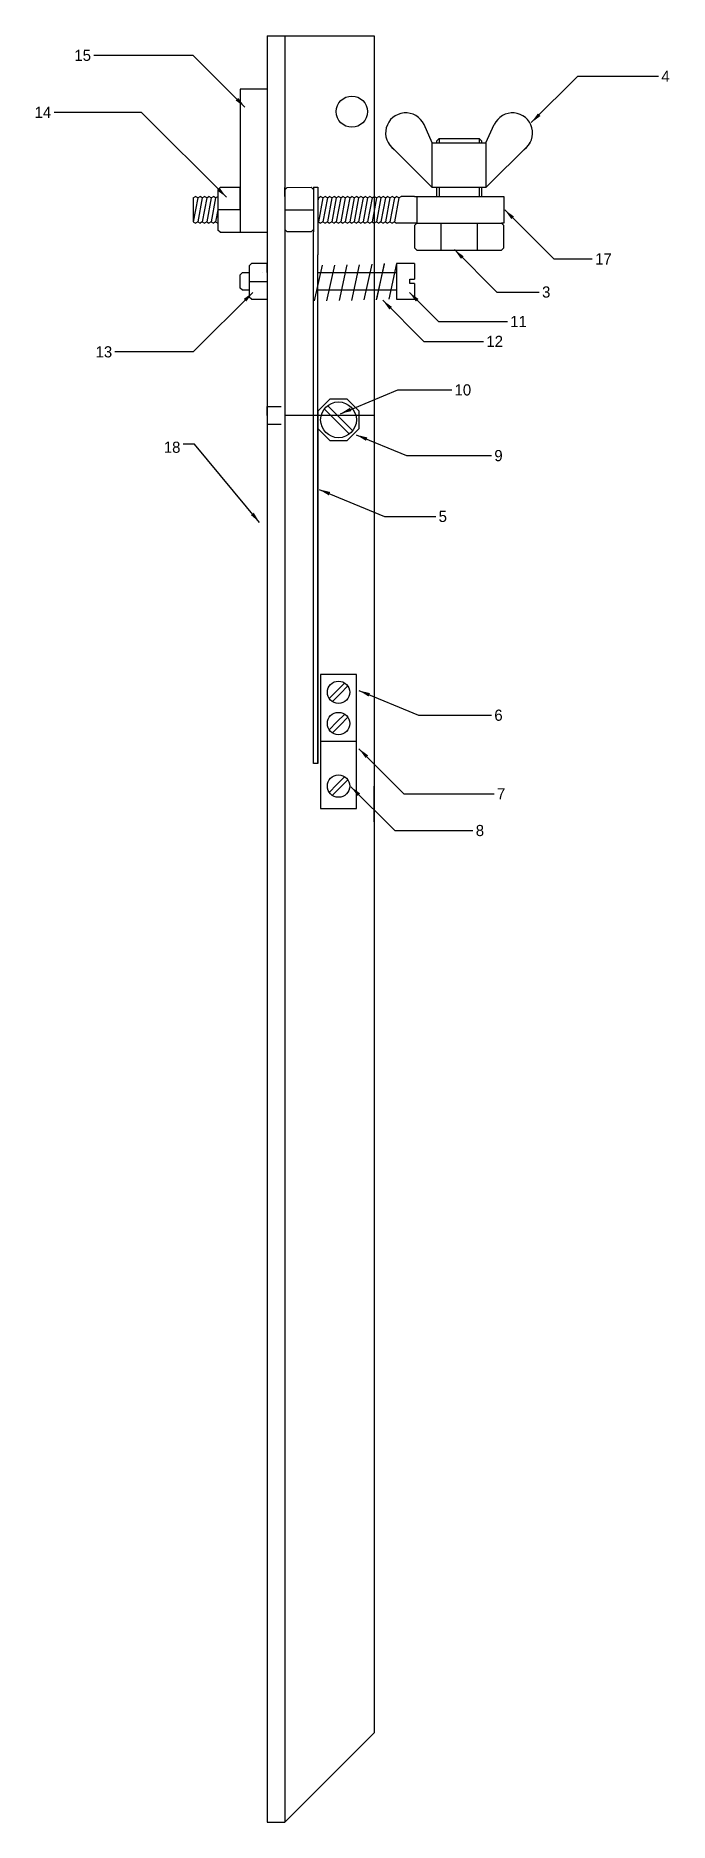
# Model space of a CAD drawing. Header units: millimetres. Extents: x -4052 to 362, y -239 to 259.
# Drawn here: x -2292.7 to -2150.8, y -234 to 166 of the extents above; entities that cross this region are included whole.
import ezdxf

# ---------------------------------------------------------------- set-up
doc = ezdxf.new("R2010")
doc.units = ezdxf.units.MM
doc.linetypes.add('HIDDEN2', pattern=[4.7625, 3.175, -1.5875])
for name, color, linetype in [('Contorno', 7, 'Continuous'), ('Cortes', 140, 'HIDDEN2'), ('Cotas', 1, 'Continuous')]:
    doc.layers.add(name, color=color, linetype=linetype)
doc.dimstyles.new('ISO-25', dxfattribs={"dimtxt": 2.5, "dimasz": 2.5, "dimexe": 1.25, "dimexo": 0.625, "dimtad": 1, "dimtxsty": 'Standard', "dimcen": 2.5, "dimadec": 0, "dimazin": 0, "dimtfac": 1, "dimtmove": 0, "dimatfit": 3, "dimfxl": 0, "dimarcsym": 0})

msp = doc.modelspace()

# ---------------------------------------------------------------- texts
at = {"layer": 'Cotas', "char_height": 2.5}
for s, insert, width, attachment_point in [('15', (-2280.284, 160.372), 0.6514, 9), ('4', (-2152.61, 158.225), 0.6514, 1), ('14', (-2289.188, 147.641), 0.6514, 9), ('17', (-2167.449, 117.323), 0.6514, 1), ('3', (-2179.32, 109.917), 0.6514, 1), ('11', (-2186.442, 103.308), 0.6514, 1), ('13', (-2275.536, 93.986), 0.6514, 9), ('12', (-2191.784, 98.861), 0.6514, 1), ('10', (-2198.907, 88.001), 0.6514, 1), ('18', (-2260.266, 72.623), 2.1584, 9), ('9', (-2190.003, 73.29), 0.6514, 1), ('5', (-2202.468, 59.676), 0.6514, 1), ('6', (-2190.003, 15.166), 0.6514, 1), ('7', (-2189.41, -2.431), 0.6514, 1), ('8', (-2194.158, -10.654), 0.6514, 1)]:
    msp.add_mtext(s, dxfattribs=dict(at, insert=insert, width=width, attachment_point=attachment_point))

# ---------------------------------------------------------------- linework, layer by layer
msp.add_line((-2182.011, 142.046), (-2181.882, 142.046))
at = {"layer": 'Contorno'}
for p, q in [((-2240.882, 166.046), (-2240.882, -233.954)), ((-2240.882, 166.046), (-2240.882, 154.046)), ((-2240.882, 166.046), (-2236.882, 166.046)), ((-2236.882, 166.046), (-2236.882, 113.046)), ((-2236.882, 166.046), (-2236.882, 127.046)), ((-2236.882, 166.046), (-2236.882, 122.632)), ((-2236.882, 166.046), (-2216.882, 166.046)), ((-2216.882, 166.046), (-2216.882, -213.954)), ((-2216.882, 166.046), (-2216.882, -9.954)), ((-2216.882, 166.046), (-2216.882, 80.046)), ((-2216.882, 166.046), (-2216.882, 80.046)), ((-2216.882, 166.046), (-2216.882, 149.046)), ((-2246.882, 154.046), (-2246.882, 122.046)), ((-2240.882, 154.046), (-2246.882, 154.046)), ((-2203.882, 142.046), (-2205.745, 146.135)), ((-2191.882, 142.046), (-2190.019, 146.135)), ((-2213.531, 141.695), (-2203.882, 132.046)), ((-2203.882, 132.046), (-2203.882, 142.046)), ((-2203.882, 142.046), (-2191.882, 142.046)), ((-2202.882, 142.546), (-2202.382, 143.046)), ((-2202.882, 142.046), (-2202.882, 142.546)), ((-2202.382, 143.046), (-2202.382, 142.046)), ((-2202.382, 143.046), (-2193.382, 143.046)), ((-2192.882, 142.546), (-2193.382, 143.046)), ((-2193.382, 143.046), (-2193.382, 142.046)), ((-2192.882, 142.546), (-2192.882, 142.046)), ((-2191.882, 142.046), (-2191.882, 132.046)), ((-2182.233, 141.695), (-2191.882, 132.046)), ((-2251.882, 131.546), (-2251.382, 132.046)), ((-2246.882, 132.046), (-2251.382, 132.046)), ((-2246.882, 132.046), (-2246.882, 128.046)), ((-2246.882, 130.046), (-2246.882, 132.046)), ((-2236.382, 132.052), (-2236.882, 131.546)), ((-2236.882, 130.046), (-2236.882, 132.046)), ((-2236.382, 132.052), (-2231.001, 132.125)), ((-2231.001, 132.125), (-2230.501, 131.632)), ((-2230.501, 132.132), (-2230.501, 122.132)), ((-2230.501, 132.132), (-2229.501, 132.132)), ((-2229.501, 132.132), (-2229.501, 116.997)), ((-2197.882, 132.046), (-2203.882, 132.046)), ((-2202.882, 130.046), (-2202.882, 132.046)), ((-2202.382, 132.046), (-2202.382, 130.046)), ((-2191.882, 132.046), (-2197.882, 132.046)), ((-2193.382, 132.046), (-2193.382, 130.046)), ((-2192.882, 132.046), (-2192.882, 130.046)), ((-2257.382, 129.746), (-2256.882, 130.046)), ((-2257.382, 129.746), (-2257.382, 124.346)), ((-2256.382, 129.746), (-2257.382, 124.346)), ((-2256.382, 129.746), (-2257.382, 124.346)), ((-2256.382, 129.746), (-2256.882, 130.046)), ((-2256.382, 129.746), (-2255.882, 130.046)), ((-2255.382, 129.746), (-2256.382, 124.346)), ((-2255.382, 129.746), (-2256.382, 124.346)), ((-2255.382, 129.746), (-2255.882, 130.046)), ((-2255.382, 129.746), (-2254.882, 130.046)), ((-2254.382, 129.746), (-2255.382, 124.346)), ((-2254.382, 129.746), (-2255.382, 124.346)), ((-2254.382, 129.746), (-2254.882, 130.046)), ((-2254.382, 129.746), (-2253.882, 130.046)), ((-2253.382, 129.746), (-2254.382, 124.346)), ((-2253.382, 129.746), (-2254.382, 124.346)), ((-2253.382, 129.746), (-2253.882, 130.046)), ((-2253.382, 129.746), (-2252.882, 130.046)), ((-2252.382, 129.746), (-2253.382, 124.346)), ((-2252.382, 129.746), (-2253.382, 124.346)), ((-2252.382, 129.746), (-2252.882, 130.046)), ((-2252.382, 129.746), (-2251.882, 130.046)), ((-2251.882, 131.546), (-2251.882, 124.046)), ((-2246.882, 127.046), (-2246.882, 130.046)), ((-2236.882, 131.546), (-2236.882, 81.046)), ((-2229.382, 129.746), (-2229.501, 129.101)), ((-2229.382, 129.746), (-2228.882, 130.046)), ((-2228.382, 129.746), (-2229.382, 124.346)), ((-2228.382, 129.746), (-2229.382, 124.346)), ((-2228.382, 129.746), (-2228.882, 130.046)), ((-2228.382, 129.746), (-2227.882, 130.046)), ((-2227.382, 129.746), (-2228.382, 124.346)), ((-2227.382, 129.746), (-2228.382, 124.346)), ((-2227.382, 129.746), (-2227.882, 130.046)), ((-2227.382, 129.746), (-2226.882, 130.046)), ((-2226.382, 129.746), (-2227.382, 124.346)), ((-2226.382, 129.746), (-2227.382, 124.346)), ((-2226.382, 129.746), (-2226.882, 130.046)), ((-2226.382, 129.746), (-2225.882, 130.046)), ((-2225.382, 129.746), (-2226.382, 124.346)), ((-2225.382, 129.746), (-2226.382, 124.346)), ((-2225.382, 129.746), (-2225.882, 130.046)), ((-2225.382, 129.746), (-2224.882, 130.046)), ((-2224.382, 129.746), (-2225.382, 124.346)), ((-2224.382, 129.746), (-2225.382, 124.346)), ((-2224.382, 129.746), (-2224.882, 130.046)), ((-2224.382, 129.746), (-2223.882, 130.046)), ((-2223.382, 129.746), (-2224.382, 124.346)), ((-2223.382, 129.746), (-2224.382, 124.346)), ((-2223.382, 129.746), (-2223.882, 130.046)), ((-2223.382, 129.746), (-2222.882, 130.046)), ((-2222.382, 129.746), (-2223.382, 124.346)), ((-2222.382, 129.746), (-2223.382, 124.346)), ((-2222.382, 129.746), (-2222.882, 130.046)), ((-2222.382, 129.746), (-2221.882, 130.046)), ((-2221.382, 129.746), (-2222.382, 124.346)), ((-2221.382, 129.746), (-2222.382, 124.346)), ((-2221.382, 129.746), (-2221.882, 130.046)), ((-2221.382, 129.746), (-2220.882, 130.046)), ((-2220.382, 129.746), (-2221.382, 124.346)), ((-2220.382, 129.746), (-2221.382, 124.346)), ((-2220.382, 129.746), (-2220.882, 130.046)), ((-2220.382, 129.746), (-2219.882, 130.046)), ((-2219.382, 129.746), (-2220.382, 124.346)), ((-2219.382, 129.746), (-2220.382, 124.346)), ((-2219.382, 129.746), (-2219.882, 130.046)), ((-2219.382, 129.746), (-2218.882, 130.046)), ((-2218.382, 129.746), (-2219.382, 124.346)), ((-2218.382, 129.746), (-2219.382, 124.346)), ((-2218.382, 129.746), (-2218.882, 130.046)), ((-2218.382, 129.746), (-2217.882, 130.046)), ((-2217.382, 129.746), (-2218.382, 124.346)), ((-2217.382, 129.746), (-2218.382, 124.346)), ((-2217.382, 129.746), (-2217.882, 130.046)), ((-2217.382, 129.746), (-2216.882, 130.046)), ((-2216.382, 129.746), (-2217.382, 124.346)), ((-2216.382, 129.746), (-2217.382, 124.346)), ((-2216.382, 129.746), (-2216.882, 130.046)), ((-2216.382, 129.746), (-2215.882, 130.046)), ((-2215.382, 129.746), (-2216.382, 124.346)), ((-2215.382, 129.746), (-2216.382, 124.346)), ((-2215.382, 129.746), (-2215.882, 130.046)), ((-2215.382, 129.746), (-2214.882, 130.046)), ((-2214.382, 129.746), (-2215.382, 124.346)), ((-2214.382, 129.746), (-2215.382, 124.346)), ((-2214.382, 129.746), (-2214.882, 130.046)), ((-2214.382, 129.746), (-2213.882, 130.046)), ((-2213.382, 129.746), (-2214.382, 124.346)), ((-2213.382, 129.746), (-2214.382, 124.346)), ((-2213.382, 129.746), (-2213.882, 130.046)), ((-2213.382, 129.746), (-2212.882, 130.046)), ((-2212.382, 129.746), (-2213.382, 124.346)), ((-2212.382, 129.746), (-2213.382, 124.346)), ((-2212.382, 129.746), (-2212.882, 130.046)), ((-2212.382, 129.746), (-2211.882, 130.046)), ((-2211.382, 129.746), (-2212.382, 124.346)), ((-2211.382, 129.746), (-2212.382, 124.346)), ((-2211.382, 129.746), (-2211.882, 130.046)), ((-2211.382, 129.746), (-2210.882, 130.046)), ((-2207.882, 130.046), (-2210.882, 130.046)), ((-2207.882, 130.046), (-2207.382, 130.046)), ((-2207.382, 130.046), (-2187.882, 130.046)), ((-2207.382, 130.046), (-2207.382, 124.046)), ((-2187.882, 130.046), (-2187.882, 124.046)), ((-2257.382, 124.346), (-2256.882, 124.046)), ((-2256.382, 124.346), (-2256.882, 124.046)), ((-2256.382, 124.346), (-2255.882, 124.046)), ((-2255.382, 124.346), (-2255.882, 124.046)), ((-2255.382, 124.346), (-2254.882, 124.046)), ((-2254.382, 124.346), (-2254.882, 124.046)), ((-2254.382, 124.346), (-2253.882, 124.046)), ((-2253.382, 124.346), (-2253.882, 124.046)), ((-2253.382, 124.346), (-2252.882, 124.046)), ((-2252.382, 124.346), (-2252.882, 124.046)), ((-2251.882, 127.046), (-2252.382, 124.346)), ((-2251.882, 127.046), (-2252.382, 124.346)), ((-2252.382, 124.346), (-2251.882, 124.046)), ((-2246.882, 127.046), (-2251.882, 127.046)), ((-2251.882, 124.046), (-2251.882, 122.546)), ((-2236.882, 127.046), (-2230.501, 127.046)), ((-2229.382, 124.346), (-2228.882, 124.046)), ((-2228.382, 124.346), (-2228.882, 124.046)), ((-2228.382, 124.346), (-2227.882, 124.046)), ((-2227.382, 124.346), (-2227.882, 124.046)), ((-2227.382, 124.346), (-2226.882, 124.046)), ((-2226.382, 124.346), (-2226.882, 124.046)), ((-2226.382, 124.346), (-2225.882, 124.046)), ((-2225.382, 124.346), (-2225.882, 124.046)), ((-2225.382, 124.346), (-2224.882, 124.046)), ((-2224.382, 124.346), (-2224.882, 124.046)), ((-2224.382, 124.346), (-2223.882, 124.046)), ((-2223.382, 124.346), (-2223.882, 124.046)), ((-2223.382, 124.346), (-2222.882, 124.046)), ((-2222.382, 124.346), (-2222.882, 124.046)), ((-2222.382, 124.346), (-2221.882, 124.046)), ((-2221.382, 124.346), (-2221.882, 124.046)), ((-2221.382, 124.346), (-2220.882, 124.046)), ((-2220.382, 124.346), (-2220.882, 124.046)), ((-2220.382, 124.346), (-2219.882, 124.046)), ((-2219.382, 124.346), (-2219.882, 124.046)), ((-2219.382, 124.346), (-2218.882, 124.046)), ((-2218.382, 124.346), (-2218.882, 124.046)), ((-2218.382, 124.346), (-2217.882, 124.046)), ((-2217.382, 124.346), (-2217.882, 124.046)), ((-2217.382, 124.346), (-2216.882, 124.046)), ((-2216.382, 124.346), (-2216.882, 124.046)), ((-2216.382, 124.346), (-2215.882, 124.046)), ((-2215.382, 124.346), (-2215.882, 124.046)), ((-2215.382, 124.346), (-2214.882, 124.046)), ((-2214.382, 124.346), (-2214.882, 124.046)), ((-2214.382, 124.346), (-2213.882, 124.046)), ((-2213.382, 124.346), (-2213.882, 124.046)), ((-2213.382, 124.346), (-2212.882, 124.046)), ((-2212.382, 124.346), (-2212.882, 124.046)), ((-2212.382, 124.346), (-2211.882, 124.046)), ((-2208.882, 124.046), (-2211.882, 124.046)), ((-2207.382, 124.046), (-2208.882, 124.046)), ((-2207.382, 124.046), (-2207.882, 123.546)), ((-2207.882, 124.046), (-2207.882, 124.046)), ((-2207.382, 124.046), (-2188.382, 124.046)), ((-2201.882, 124.046), (-2193.882, 124.046)), ((-2201.882, 118.046), (-2201.882, 124.046)), ((-2193.882, 124.046), (-2193.882, 118.046)), ((-2187.882, 124.046), (-2188.382, 124.046)), ((-2187.882, 123.546), (-2188.382, 124.046)), ((-2251.382, 122.046), (-2251.882, 122.546)), ((-2251.382, 122.046), (-2246.882, 122.046)), ((-2246.882, 122.046), (-2240.882, 122.046)), ((-2236.382, 122.132), (-2236.882, 122.632)), ((-2231.001, 122.132), (-2236.382, 122.132)), ((-2231.001, 122.132), (-2230.501, 122.632)), ((-2230.501, 3.132), (-2230.501, 122.132)), ((-2207.882, 123.546), (-2207.882, 118.546)), ((-2187.882, 118.546), (-2187.882, 123.546)), ((-2229.501, 3.132), (-2229.501, 116.997)), ((-2207.382, 118.046), (-2207.882, 118.546)), ((-2207.382, 118.046), (-2201.882, 118.046)), ((-2205.882, 118.046), (-2188.382, 118.046)), ((-2188.382, 118.046), (-2187.882, 118.546)), ((-2246.382, 113.046), (-2246.882, 112.546)), ((-2246.882, 109.546), (-2246.882, 112.546)), ((-2246.382, 113.046), (-2244.882, 113.046)), ((-2244.882, 114.546), (-2244.382, 115.046)), ((-2244.882, 114.546), (-2244.882, 107.546)), ((-2240.882, 115.046), (-2244.382, 115.046)), ((-2241.882, 113.046), (-2241.882, 113.046)), ((-2240.882, 113.046), (-2240.882, 115.046)), ((-2228.549, 114.655), (-2230.313, 106.655)), ((-2229.501, 113.046), (-2216.882, 113.046)), ((-2225.786, 114.655), (-2227.549, 106.655)), ((-2222.993, 114.785), (-2224.757, 106.785)), ((-2222.993, 114.785), (-2224.757, 106.785)), ((-2220.23, 114.785), (-2221.993, 106.785)), ((-2217.438, 114.915), (-2219.201, 106.915)), ((-2217.438, 114.915), (-2219.201, 106.915)), ((-2216.882, 113.046), (-2211.882, 113.046)), ((-2214.674, 114.915), (-2216.438, 106.915)), ((-2214.645, 115.046), (-2216.409, 107.046)), ((-2211.882, 115.046), (-2213.645, 107.046)), ((-2211.882, 115.046), (-2211.882, 113.046)), ((-2207.882, 115.046), (-2211.882, 115.046)), ((-2211.882, 113.046), (-2211.882, 109.046)), ((-2207.882, 115.046), (-2207.882, 111.546)), ((-2246.382, 109.046), (-2246.882, 109.546)), ((-2244.882, 109.046), (-2246.382, 109.046)), ((-2244.882, 111.046), (-2240.882, 111.046)), ((-2211.882, 109.046), (-2229.501, 109.046)), ((-2211.882, 109.046), (-2211.882, 107.046)), ((-2208.882, 111.546), (-2207.882, 111.546)), ((-2208.882, 110.546), (-2208.882, 111.546)), ((-2207.882, 110.546), (-2208.882, 110.546)), ((-2207.882, 110.546), (-2207.882, 107.046)), ((-2244.382, 107.046), (-2244.882, 107.546)), ((-2244.382, 107.046), (-2240.882, 107.046)), ((-2211.882, 107.046), (-2207.882, 107.046)), ((-2226.795, 84.665), (-2229.501, 81.959)), ((-2222.968, 84.665), (-2226.795, 84.665)), ((-2220.262, 81.959), (-2222.968, 84.665)), ((-2240.882, 81.046), (-2240.882, 83.046)), ((-2236.882, 81.046), (-2236.882, -233.954)), ((-2216.882, 81.046), (-2236.882, 81.046)), ((-2229.501, 81.959), (-2229.501, 78.132)), ((-2225.235, 79.692), (-2228.064, 82.521)), ((-2224.528, 80.399), (-2227.357, 83.228)), ((-2224.528, 80.399), (-2221.7, 77.571)), ((-2220.262, 78.132), (-2220.262, 81.959)), ((-2229.501, 78.132), (-2229.501, 3.132)), ((-2229.501, 78.132), (-2226.795, 75.426)), ((-2225.235, 79.692), (-2222.407, 76.864)), ((-2222.968, 75.426), (-2220.262, 78.132)), ((-2226.795, 75.426), (-2222.968, 75.426)), ((-2228.882, 23.046), (-2228.882, 8.046)), ((-2220.882, 23.046), (-2228.882, 23.046)), ((-2225.235, 19.399), (-2223.468, 21.167)), ((-2224.528, 18.692), (-2222.761, 20.46)), ((-2220.882, 8.046), (-2220.882, 23.046)), ((-2225.235, 19.399), (-2227.003, 17.631)), ((-2224.528, 18.692), (-2226.296, 16.924)), ((-2225.235, 12.399), (-2227.003, 10.631)), ((-2225.235, 12.399), (-2223.468, 14.167)), ((-2224.528, 11.692), (-2222.761, 13.46)), ((-2228.882, 8.046), (-2228.882, -6.954)), ((-2220.882, 8.046), (-2228.882, 8.046)), ((-2224.528, 11.692), (-2226.296, 9.924)), ((-2220.882, -6.954), (-2220.882, 8.046)), ((-2229.501, 3.132), (-2230.501, 3.132)), ((-2225.235, -1.601), (-2223.468, 0.167)), ((-2225.235, -1.601), (-2227.003, -3.369)), ((-2224.528, -2.308), (-2226.296, -4.076)), ((-2224.528, -2.308), (-2222.761, -0.54)), ((-2216.882, -9.954), (-2216.882, -1.954)), ((-2228.882, -6.954), (-2220.882, -6.954)), ((-2224.882, -6.954), (-2220.882, -6.954)), ((-2216.882, -213.954), (-2236.882, -233.954)), ((-2240.882, -233.954), (-2236.882, -233.954))]:
    msp.add_line(p, q, dxfattribs=at)
for centre, radius in [((-2221.882, 149.046), 3.5), ((-2224.882, 80.046), 4), ((-2224.882, 19.046), 2.5), ((-2224.882, 12.046), 2.5), ((-2224.882, 12.046), 2.5), ((-2224.882, -1.954), 2.5), ((-2224.882, -1.954), 2.5)]:
    msp.add_circle(centre, radius, dxfattribs=at)
for centre, start, end in [((-2209.84, 144.269), 24.49528, 235.10238), ((-2185.924, 144.269), 304.89762, 155.50472)]:
    msp.add_arc(centre, 4.5, start, end, dxfattribs=at)
at = {"layer": 'Cortes'}
for p, q in [((-2240.882, 83.046), (-2236.882, 83.046)), ((-2240.882, 79.046), (-2236.882, 79.046))]:
    msp.add_line(p, q, dxfattribs=at)

msp.set_redraw_order([(e.dxf.handle, doc.entitydb.next_handle()) for e in msp.query("TEXT MTEXT ATTDEF DIMENSION ARC_DIMENSION")])  # texts and dimensions are drawn at this point

# ---------------------------------------------------------------- leaders
at = {"layer": 'Cotas', "annotation_type": 0, "has_hookline": 1}
for points, hookline_direction, text_width in [([(-2245.828, 150.057), (-2257.393, 161.622), (-2279.659, 161.622)], 1, 3.333), ([(-2181.725, 146.597), (-2171.347, 156.975), (-2153.235, 156.975)], 0, 1.667), ([(-2249.982, 129.911), (-2268.962, 148.891), (-2288.563, 148.891)], 1, 3.333), ([(-2187.661, 127.044), (-2176.69, 116.073), (-2168.074, 116.073)], 0, 3.333), ([(-2198.938, 118.156), (-2189.449, 108.667), (-2179.945, 108.667)], 0, 1.667), ([(-2244.047, 108.581), (-2257.391, 95.236), (-2274.911, 95.236)], 1, 3.333), ([(-2209.028, 108.581), (-2202.505, 102.058), (-2187.067, 102.058)], 0, 2.5), ([(-2214.964, 106.803), (-2205.772, 97.611), (-2192.409, 97.611)], 0, 3.333), ([(-2224.46, 81.426), (-2211.604, 86.751), (-2199.532, 86.751)], 0, 2.917), ([(-2220.899, 76.685), (-2209.685, 72.04), (-2190.628, 72.04)], 0, 1.667), ([(-2242.563, 57.058), (-2257.141, 74.623), (-2259.641, 74.623)], 1, 3.333), ([(-2229.209, 64.468), (-2214.623, 58.426), (-2203.093, 58.426)], 0, 1.667), ([(-2220.305, 19.436), (-2206.977, 13.916), (-2190.628, 13.916)], 0, 1.667), ([(-2220.305, 6.401), (-2210.224, -3.681), (-2190.035, -3.681)], 0, 1.667), ([(-2222.086, -2.12), (-2212.301, -11.904), (-2194.783, -11.904)], 0, 1.667)]:
    msp.add_leader(points, dimstyle='ISO-25', override={"dimgap": 0.625, "dimtad": 0}, dxfattribs=dict(at, hookline_direction=hookline_direction, text_width=text_width))

doc.saveas('drawing.dxf')
